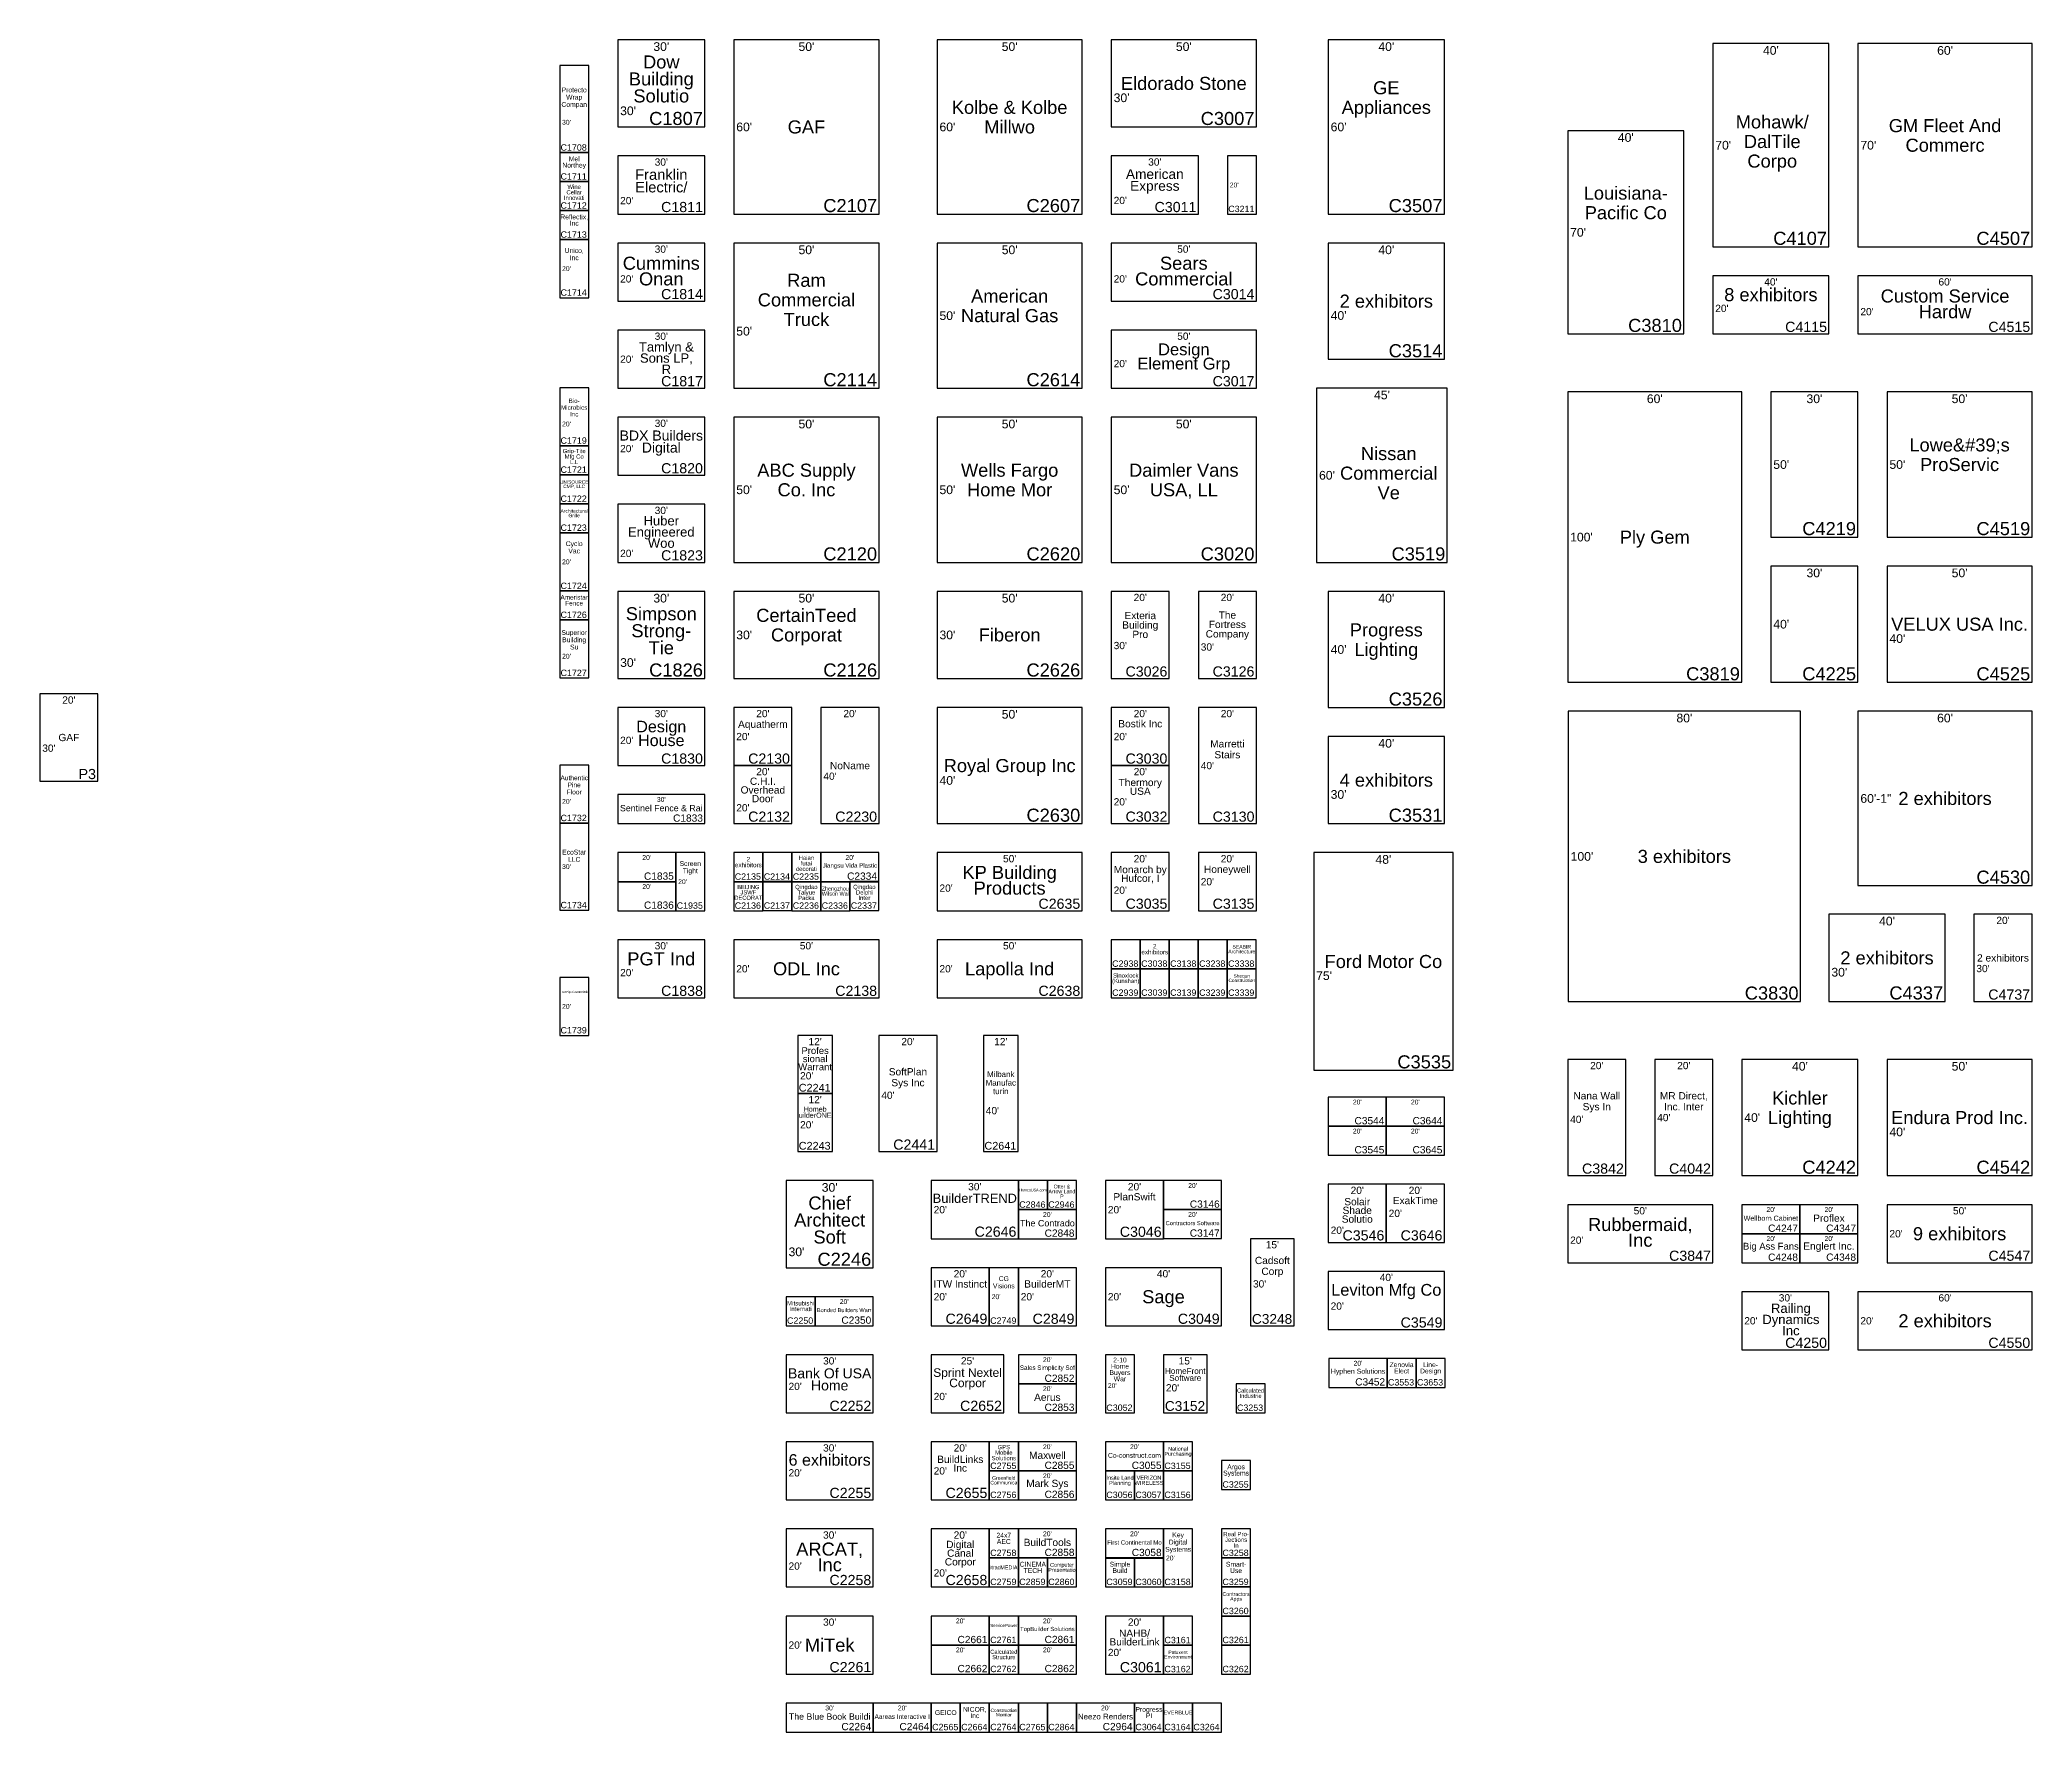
# Model space of a CAD drawing. Header units: inches. Extents: x 16728 to 32248, y 30163 to 45248.
# Drawn here: x 18373 to 26608, y 30163 to 37159 of the extents above; entities that cross this region are included whole.
import ezdxf
from ezdxf.enums import TextEntityAlignment as Align

# ---------------------------------------------------------------- set-up
doc = ezdxf.new("R2010")
doc.units = ezdxf.units.IN
doc.header["$LTSCALE"] = 144
doc.header["$MEASUREMENT"] = 0
doc.layers.get('0').update_dxf_attribs({"linetype": 'CONTINUOUS'})
for name, color, linetype in [('Expo_BoothDim', 6, 'CONTINUOUS'), ('Expo_BoothName', 7, 'CONTINUOUS'), ('Expo_BoothNumber', 4, 'CONTINUOUS'), ('Expo_BoothOutline', 5, 'CONTINUOUS')]:
    doc.layers.add(name, color=color, linetype=linetype)
doc.styles.add('Expo_Lite', font='Swis721 BT Roman.ttf')

msp = doc.modelspace()

# ---------------------------------------------------------------- texts
at = {"layer": 'Expo_BoothDim', "color": 6, "style": 'Expo_Lite'}
for s, height, p in [("30'", 36, (20942.1, 37149)), ("50'", 36, (21542.1, 37149)), ("50'", 36, (22382, 37149)), ("50'", 36, (23102, 37149)), ("40'", 36, (23938.9, 37149)), ("40'", 36, (25528.5, 37133.3)), ("60'", 36, (26248.5, 37133.3)), ("40'", 36, (24928.8, 36773.3)), ("30'", 30, (20942.1, 36668.9)), ("30'", 30, (22982, 36669)), ("30'", 30, (20942.1, 36308.9)), ("50'", 36, (21542.1, 36309)), ("50'", 36, (22382, 36309)), ("50'", 30, (23101.9, 36309)), ("40'", 36, (23938.9, 36309)), ("40'", 30, (25528.5, 36173.5)), ("60'", 30, (26248.5, 36173.5)), ("30'", 30, (20942.1, 35949)), ("50'", 30, (23101.9, 35949)), ("45'", 36, (23920.9, 35709.1)), ("60'", 36, (25048.6, 35693.4)), ("30'", 36, (25708.5, 35693.4)), ("50'", 36, (26308.5, 35693.4)), ("30'", 30, (20942.1, 35589)), ("50'", 36, (21542.1, 35589)), ("50'", 36, (22382, 35589)), ("50'", 36, (23101.9, 35589)), ("30'", 30, (20942.1, 35229)), ("30'", 36, (25708.5, 34973.5)), ("50'", 36, (26308.5, 34973.5)), ("30'", 36, (20942.1, 34869.1)), ("50'", 36, (21542.1, 34869.1)), ("50'", 36, (22382, 34869.1)), ("20'", 30, (22921.9, 34869.1)), ("20'", 30, (23281.9, 34869.1)), ("40'", 36, (23938.9, 34869.1)), ("20'", 30, (18493.4, 34445.1)), ("30'", 30, (20942.1, 34389)), ("20'", 30, (21362, 34389)), ("20'", 30, (21722.1, 34389)), ("50'", 36, (22382, 34389)), ("20'", 30, (22922, 34389)), ("20'", 30, (23282, 34389)), ("80'", 36, (25170.9, 34373.6)), ("60'", 36, (26248.4, 34373.6)), ("40'", 36, (23938.9, 34269)), ("20'", 30, (21362, 34149)), ("20'", 30, (22922, 34149)), ("30'", 20, (20942.1, 34029)), ("20'", 20, (20882, 33789.1)), ("20'", 20, (21721.6, 33789.1)), ("50'", 30, (22382, 33789.2)), ("20'", 30, (22922, 33789.1)), ("20'", 30, (23282, 33789.1)), ("48'", 36, (23926.9, 33789.1)), ("20'", 20, (20882, 33669.1)), ("40'", 36, (26008.5, 33534.2)), ("20'", 30, (26487.9, 33534.2)), ("30'", 30, (20942.1, 33429.2)), ("50'", 30, (21542.1, 33429.2)), ("50'", 30, (22382, 33429.2)), ("12'", 30, (21578, 33033.1)), ("20'", 30, (21961.7, 33033.2)), ("12'", 30, (22345.4, 33033.2)), ("20'", 30, (24808.8, 32934)), ("20'", 30, (25168.6, 32934)), ("40'", 36, (25648.5, 32934)), ("50'", 36, (26308.5, 32934)), ("12'", 30, (21578, 32793.3)), ("20'", 20, (23818.9, 32778.1)), ("20'", 20, (24058.9, 32778.1)), ("20'", 20, (23818.9, 32658.1)), ("20'", 20, (24058.8, 32658.1)), ("30'", 36, (21638.1, 32433.3)), ("30'", 30, (22238, 32433.3)), ("20'", 30, (22898.1, 32433.3)), ("20'", 20, (23138.2, 32433.3)), ("20'", 30, (23818.8, 32418.2)), ("20'", 30, (24058.9, 32418.2)), ("20'", 20, (22538, 32313.3)), ("20'", 20, (23138.1, 32313.6)), ("50'", 30, (24988.7, 32333.8)), ("20'", 20, (25528.5, 32333.8)), ("20'", 20, (25768.5, 32333.8)), ("50'", 30, (26308.5, 32333.8)), ("20'", 20, (25528.5, 32213.8)), ("20'", 20, (25768.5, 32214)), ("15'", 30, (23467.9, 32193.4)), ("20'", 30, (22178, 32073.3)), ("20'", 30, (22537.9, 32073.3)), ("40'", 30, (23018, 32073.3)), ("40'", 30, (23938.9, 32058.2)), ("20'", 20, (21698.1, 31953.5)), ("30'", 30, (25588.5, 31973.8)), ("60'", 30, (26248.5, 31973.8)), ("30'", 30, (21638.1, 31713.3)), ("25'", 30, (22208, 31713.3)), ("20'", 20, (22537.9, 31713.3)), ("15'", 30, (23107.9, 31713.3)), ("20'", 20, (23822, 31698.5)), ("20'", 20, (22537.9, 31593.5)), ("30'", 30, (21638.1, 31353.4)), ("20'", 30, (22178, 31353.4)), ("20'", 20, (22537.9, 31353.4)), ("20'", 20, (22898, 31353.4)), ("20'", 20, (22537.9, 31233.5)), ("30'", 30, (21638.1, 30993.4)), ("20'", 30, (22178, 30993.4)), ("20'", 20, (22537.9, 30993.4)), ("20'", 20, (22898.1, 30993.4)), ("30'", 30, (21638.1, 30633.4)), ("20'", 20, (22178, 30633.4)), ("20'", 20, (22537.9, 30633.4)), ("20'", 30, (22898.1, 30633.4)), ("20'", 20, (22178, 30513.4)), ("20'", 20, (22537.9, 30513.6)), ("30'", 20, (21638.1, 30273.5)), ("20'", 20, (21938.1, 30273.5)), ("20'", 20, (22778, 30273.5))]:
    msp.add_text(s, height=height, dxfattribs=at).set_placement(p, align=Align.TOP_CENTER)
for s, height, p in [("30'", 36, (22812, 36919.6)), ("30'", 20, (20532.1, 36818.3)), ("30'", 36, (20772, 36865.7)), ("60'", 36, (21252, 36799)), ("60'", 36, (22092, 36799)), ("60'", 36, (23708.9, 36799)), ("70'", 36, (25298.6, 36723.4)), ("70'", 36, (25898.5, 36723.4)), ("20'", 20, (23292, 36559)), ("20'", 30, (20772, 36494.6)), ("20'", 30, (22812, 36495.2)), ("70'", 36, (24698.8, 36363.5)), ("20'", 20, (20532.1, 36213.1)), ("20'", 30, (20772, 36170.9)), ("20'", 30, (22812, 36170.9)), ("50'", 36, (22092, 36019)), ("40'", 36, (23708.9, 36019.7)), ("20'", 30, (25298.6, 36049)), ("20'", 30, (25898.5, 36035.4)), ("50'", 36, (21252, 35954.7)), ("20'", 30, (20772, 35839)), ("20'", 30, (22812, 35820.8)), ("20'", 20, (20532.1, 35571.1)), ("20'", 30, (20772, 35469.5)), ("50'", 36, (25538.5, 35403.5)), ("50'", 36, (26018.6, 35403.5)), ("60'", 36, (23660.9, 35359.1)), ("50'", 36, (21252, 35299.1)), ("50'", 36, (22092, 35299.1)), ("50'", 36, (22812, 35299.1)), ("100'", 36, (24698.8, 35103.4)), ("20'", 20, (20532.1, 35001.2)), ("20'", 30, (20772, 35036.3)), ("40'", 36, (25538.5, 34743.5)), ("30'", 36, (21252, 34699.1)), ("30'", 36, (22092, 34699.1)), ("30'", 30, (22812, 34655.3)), ("40'", 36, (26018.6, 34684)), ("20'", 20, (20532.1, 34611)), ("30'", 36, (20772, 34584.9)), ("30'", 30, (23172, 34649.2)), ("40'", 36, (23708.9, 34639)), ("20'", 30, (20772, 34263.4)), ("20'", 30, (21252, 34279)), ("20'", 30, (22812, 34279)), ("30'", 30, (18383.4, 34231.1)), ("40'", 30, (21612.1, 34115.1)), ("40'", 36, (22092, 34097.6)), ("40'", 30, (23172, 34159)), ("20'", 20, (20532.1, 34011.1)), ("20'", 30, (22812, 34009.2)), ("30'", 36, (23708.9, 34039.7)), ('60\'-1"', 36, (25898.4, 34023.2)), ("20'", 30, (21252, 33984.6)), ("100'", 36, (24700.9, 33783.6)), ("30'", 20, (20532.1, 33741.3)), ("20'", 20, (21012, 33679.1)), ("20'", 30, (23172, 33679.1)), ("20'", 30, (22092, 33652.5)), ("20'", 30, (22812, 33644)), ("20'", 30, (20772, 33303.3)), ("20'", 30, (21252, 33319.1)), ("20'", 30, (22092, 33319.1)), ("75'", 36, (23648.9, 33290.7)), ("30'", 36, (25778.5, 33304.9)), ("30'", 30, (26377.8, 33320.1)), ("20'", 20, (20532.1, 33163.6)), ("20'", 30, (21515.9, 32876.7)), ("40'", 30, (21851.6, 32796)), ("40'", 30, (22283.4, 32732.6)), ("40'", 30, (24698.8, 32696.7)), ("40'", 30, (25058.6, 32704)), ("40'", 36, (25418.5, 32704)), ("20'", 30, (21515.9, 32674.3)), ("40'", 36, (26018.6, 32644.7)), ("20'", 30, (22068, 32323.3)), ("20'", 30, (22788, 32323.1)), ("20'", 30, (23948.8, 32308.1)), ("20'", 30, (23708.9, 32238.4)), ("20'", 30, (24698.8, 32197.2)), ("20'", 30, (26018.6, 32223.9)), ("30'", 36, (21468.1, 32149)), ("20'", 30, (22068, 31963.4)), ("20'", 20, (22307.9, 31963.4)), ("20'", 30, (22428, 31963.4)), ("20'", 30, (22788, 31963.4)), ("30'", 30, (23387.8, 32016.5)), ("20'", 30, (23708.9, 31924.8)), ("20'", 30, (25418.5, 31863.9)), ("20'", 30, (25898.5, 31863.9)), ("20'", 30, (21468.1, 31592.6)), ("20'", 30, (22068, 31551)), ("20'", 20, (22788, 31596)), ("20'", 30, (23027.9, 31586.9)), ("20'", 30, (21468.1, 31235.5)), ("20'", 30, (22068, 31243.4)), ("20'", 20, (23028.2, 30883.4)), ("20'", 30, (21468.1, 30849.9)), ("20'", 30, (22068, 30821.7)), ("20'", 30, (21468.1, 30523.5)), ("20'", 30, (22788, 30492.9))]:
    msp.add_text(s, height=height, dxfattribs=at).set_placement(p, align=Align.MIDDLE_LEFT)
at = {"layer": 'Expo_BoothName', "color": 7, "style": 'Expo_Lite'}
for s, height, p in [('Dow', 54, (20942.1, 37067.6)), ('Building', 54, (20942.1, 36997.4)), ('Eldorado Stone', 54, (23102, 36979)), ('GE', 54, (23938.9, 36961)), ('Compan', 20, (20582.1, 36892)), ('Protecto', 20, (20582.1, 36952)), ('Wrap', 20, (20582.1, 36922)), ('Solutio', 54, (20942.1, 36927.2)), ('Kolbe & Kolbe', 54, (22382, 36880)), ('Appliances', 54, (23938.9, 36880)), ('GAF', 54, (21542.1, 36799)), ('Millwo', 54, (22382, 36799)), ('Mohawk/', 54, (25534.2, 36819.8)), ('GM Fleet And', 54, (26248.5, 36804.4)), ('DalTile', 54, (25534.2, 36738.8)), ('Commerc', 54, (26248.5, 36723.4)), ('Northey', 20, (20582.1, 36641.1)), ('Mel', 20, (20582.1, 36667.1)), ('Corpo', 54, (25534.2, 36657.8)), ('Franklin', 43.5, (20942.1, 36602.3)), ('Electric/', 43.5, (20942.1, 36550.1)), ('American', 40.5, (22982, 36604)), ('Express', 40.5, (22982, 36555.4)), ('Innovati', 17.5, (20582.1, 36506.1)), ('Cellar', 17.5, (20582.1, 36528.9)), ('Wine', 17.5, (20582.1, 36551.6)), ('Louisiana-', 54, (24928.8, 36525.5)), ('Reflectix,', 20, (20582.1, 36427.1)), ('Inc', 20, (20582.1, 36401.1)), ('Pacific Co', 54, (24928.8, 36444.5)), ('Unico,', 20, (20582.1, 36288.1)), ('Inc', 20, (20582.1, 36258.1)), ('Cummins', 54, (20942.1, 36235.7)), ('Sears', 54, (23101.9, 36235.7)), ('Onan', 54, (20942.1, 36170.9)), ('Ram', 54, (21542.1, 36165.2)), ('Commercial', 54, (23101.9, 36170.9)), ('Commercial', 54, (21542.1, 36084.2)), ('American', 54, (22382, 36100)), ('2 exhibitors', 54, (23938.9, 36078.9)), ('8 exhibitors', 54, (25528.5, 36105.6)), ('Custom Service', 54, (26248.5, 36100.2)), ('Truck', 54, (21542.1, 36003.2)), ('Natural Gas', 54, (22382, 36019)), ('Hardw', 54, (26248.5, 36035.4)), ('Tamlyn &', 38.5, (20963.2, 35889.8)), ('Design', 49, (23101.9, 35879.6)), ('Sons LP,', 38.5, (20963.2, 35843.6)), ('Element Grp', 49, (23101.9, 35820.8)), ('R', 38.5, (20963.2, 35797.4)), ('Bio-', 18.5, (20582.1, 35666.8)), ('Microbics', 18.5, (20582.1, 35639.1)), ('Inc', 18.5, (20582.1, 35611.3)), ('BDX Builders', 41.5, (20942.1, 35523.4)), ('Digital', 41.5, (20942.1, 35473.6)), ('Lowe&#39;s', 54, (26308.5, 35484.5)), ('Grip-Tite', 17.5, (20582.1, 35459.3)), ('Mfg Co', 17.5, (20582.1, 35436.5)), ('L.L', 17.5, (20582.1, 35413.8)), ('Nissan', 54, (23948.9, 35448.9)), ('ProServic', 54, (26308.5, 35403.5)), ('UNISOURCE', 14, (20582.1, 35331.3)), ('ABC Supply', 54, (21542.1, 35380.1)), ('Wells Fargo', 54, (22382, 35380.1)), ('Daimler Vans', 54, (23101.9, 35380.1)), ('Commercial', 54, (23948.9, 35367.9)), ('CMP, LLC', 14, (20582.1, 35313.1)), ('Co. Inc', 54, (21542.1, 35299.1)), ('Home Mor', 54, (22382, 35299.1)), ('USA, LL', 54, (23101.9, 35299.1)), ('Ve', 54, (23948.9, 35286.9)), ('Architectural', 14.5, (20582.1, 35211.6)), ('Grille', 14.5, (20582.1, 35192.8)), ('Huber', 38.5, (20942.1, 35170.9)), ('Cyclo', 20, (20582.1, 35076.3)), ('Engineered', 38.5, (20942.1, 35124.7)), ('Woo', 38.5, (20942.1, 35078.5)), ('Ply Gem', 54, (25048.6, 35103.4)), ('Vac', 20, (20582.1, 35046.3)), ('Ameristar', 19, (20582.1, 34854.6)), ('Fence', 19, (20582.1, 34829.9)), ('Simpson', 54, (20942.1, 34786.6)), ('CertainTeed', 54, (21542.1, 34780.1)), ('Building', 30, (22921.9, 34740.3)), ('Exteria', 30, (22921.9, 34779.3)), ('Fortress', 30, (23281.9, 34742.5)), ('The', 30, (23281.9, 34781.5)), ('VELUX USA Inc.', 54, (26308.5, 34743.5)), ('Superior', 20, (20582.1, 34709)), ('Building', 20, (20582.1, 34679)), ('Strong-', 54, (20942.1, 34716.4)), ('Tie', 54, (20942.1, 34646.2)), ('Corporat', 54, (21542.1, 34699.1)), ('Fiberon', 54, (22382, 34699.1)), ('Pro', 30, (22921.9, 34701.3)), ('Company', 30, (23281.9, 34703.5)), ('Progress', 54, (23938.9, 34720)), ('Su', 20, (20582.1, 34649)), ('Lighting', 54, (23938.9, 34639)), ('Design', 47.5, (20942.1, 34320.4)), ('Aquatherm', 30, (21362, 34330)), ('Bostik Inc', 30, (22922, 34332)), ('GAF', 30, (18493.4, 34275.1)), ('House', 47.5, (20942.1, 34263.4)), ('Marretti', 30, (23282, 34249)), ('Royal Group Inc', 54, (22382, 34159)), ('Stairs', 30, (23282, 34204)), ('Authentic', 19.5, (20582.1, 34108.3)), ('C.H.I.', 30, (21362, 34094.4)), ('NoName', 30, (21722.1, 34159)), ('Thermory', 30, (22922, 34089.2)), ('4 exhibitors', 54, (23938.9, 34099)), ('Floor', 19.5, (20582.1, 34049.8)), ('Pine', 19.5, (20582.1, 34079.1)), ('Overhead', 30, (21362, 34058.4)), ('Door', 30, (21362, 34022.4)), ('USA', 30, (22922, 34053.2)), ('2 exhibitors', 54, (26248.4, 34023.2)), ('Sentinel Fence & Rai', 26, (20942.1, 33983.1)), ('EcoStar', 20, (20582.1, 33801.3)), ('LLC', 20, (20582.1, 33771.3)), ('Screen', 20, (21062, 33754.1)), ('2', 18.5, (21302, 33772.2)), ('Haian', 17.5, (21541.8, 33777.6)), ('futai', 17.5, (21541.8, 33754.8)), ('3 exhibitors', 54, (25170.9, 33783.6)), ('Tight', 20, (21062, 33724.1)), ('exhibitors', 18.5, (21302, 33748.1)), ('decorati', 17.5, (21541.8, 33732.1)), ('Jiangsu Vida Plastic', 18, (21721.6, 33746)), ('KP Building', 54, (22382, 33717.3)), ('Products', 54, (22382, 33652.5)), ('Monarch by', 30, (22922, 33729.3)), ('Hufcor, I', 30, (22922, 33693.3)), ('Honeywell', 30, (23282, 33730.4)), ('DECORAT', 17, (21302, 33612.6)), ('BEIJING', 17, (21302, 33656.8)), ('JSWF', 17, (21302, 33634.7)), ('Qingdao', 17.5, (21541.8, 33657.4)), ('Taiyue', 17.5, (21541.8, 33634.6)), ('Packa', 17.5, (21541.8, 33611.9)), ('Wilson Wal', 16, (21661.5, 33629.7)), ('Zhengzhou', 16, (21661.5, 33650.5)), ('Qingdao', 17.5, (21781.5, 33657.6)), ('Delphi', 17.5, (21781.5, 33634.8)), ('Inter', 17.5, (21781.5, 33612.1)), ('PGT Ind', 54, (20942.1, 33360)), ('exhibitors', 18.5, (22982, 33388.1)), ('2', 18.5, (22982, 33412.2)), ('Architecture', 15, (23341.4, 33390.4)), ('SEABIR', 15, (23341.4, 33409.9)), ('Ford Motor Co', 54, (23926.9, 33349.2)), ('2 exhibitors', 54, (26008.5, 33364.2)), ('2 exhibitors', 30, (26487.9, 33364)), ('ODL Inc', 54, (21542.1, 33319.1)), ('Lapolla Ind', 54, (22382, 33319.1)), ('(Kunshan)', 17.5, (22862, 33268.8)), ('Sinoxlock', 17.5, (22862, 33291.5)), ('Construction', 14, (23341.4, 33271.1)), ('Shequn', 14, (23341.4, 33289.3)), ('TracPipeCounterStrik', 8.5, (20582.1, 33223.6)), ('Profes', 28, (21578, 32980.7)), ('sional', 28, (21578, 32947.1)), ('Warrant', 28, (21578, 32913.5)), ('SoftPlan', 30, (21961.7, 32893.3)), ('Sys Inc', 30, (21961.7, 32848.3)), ('Manufac', 23.5, (22345.4, 32847.8)), ('Milbank', 23.5, (22345.4, 32883.1)), ('turin', 23.5, (22345.4, 32812.6)), ('Nana Wall', 30, (24808.8, 32794)), ('MR Direct,', 30, (25168.6, 32794)), ('Kichler', 54, (25648.5, 32785)), ('uilderONE', 21, (21578, 32713.6)), ('Homeb', 21, (21578, 32738.8)), ('Sys In', 30, (24808.8, 32749)), ('Inc. Inter', 30, (25168.6, 32749)), ('Lighting', 54, (25648.5, 32704)), ('Endura Prod Inc.', 54, (26308.5, 32704)), ('Chief', 54, (21638.1, 32350.8)), ('BuilderTREND', 38, (22238, 32370.4)), ('HomesUSA.com', 11, (22478, 32404.3)), ('Arrow Land', 15.5, (22598, 32398.6)), ('Otter &', 15.5, (22598, 32418.7)), ('P', 15.5, (22598, 32378.4)), ('PlanSwift', 30, (22898.1, 32376.5)), ('Solair', 30, (23818.8, 32356.4)), ('ExakTime', 30, (24058.9, 32361.1)), ('Architect', 54, (21638.1, 32280.6)), ('The Contrado', 26.5, (22538, 32267.4)), ('Solutio', 30, (23818.8, 32284.4)), ('Shade', 30, (23818.8, 32320.4)), ('Rubbermaid,', 54, (24988.7, 32262)), ('Wellborn Cabinet', 21, (25528.5, 32288)), ('Proflex', 30, (25768.5, 32288.1)), ('Soft', 54, (21638.1, 32210.4)), ('Contractors Software', 17, (23138.1, 32267.7)), ('Inc', 54, (24988.7, 32197.2)), ('9 exhibitors', 54, (26308.5, 32223.9)), ('Cadsoft', 30, (23467.9, 32113.4)), ('Big Ass Fans', 28, (25528.5, 32172.2)), ('Englert Inc.', 30, (25768.5, 32172.7)), ('CG', 20, (22357.9, 32038.3)), ('Corp', 30, (23467.9, 32068.4)), ('ITW Instinct', 30, (22178, 32016.3)), ('Visions', 20, (22357.9, 32008.3)), ('BuilderMT', 30, (22537.9, 32016.3)), ('Sage', 54, (23018, 31963.4)), ('Leviton Mfg Co', 48.5, (23938.9, 31991.9)), ('Mitsubishi', 18, (21518.1, 31936.2)), ('Internati', 18, (21518.1, 31912.8)), ('Bonded Builders Warr', 16.5, (21698.1, 31907.9)), ('Dynamics', 38.5, (25611.3, 31869.5)), ('Railing', 38.5, (25611.3, 31915.7)), ('2 exhibitors', 54, (26248.5, 31863.9)), ('Inc', 38.5, (25611.3, 31823.3)), ('2-10', 20, (22838, 31701.9)), ('Bank Of USA', 41.5, (21638.1, 31646.7)), ('Sprint Nextel', 35.5, (22208, 31649.8)), ('Corpor', 35.5, (22208, 31607.2)), ('Sales Simplicity Sof', 18.5, (22537.9, 31670.1)), ('Buyers', 20, (22838, 31649.9)), ('Home', 20, (22838, 31675.9)), ('War', 20, (22838, 31623.9)), ('HomeFront', 24, (23107.9, 31656.5)), ('Software', 24, (23107.9, 31627.7)), ('Hyphen Solutions', 20.5, (23822, 31655.4)), ('Zenovia', 20, (24002, 31682.4)), ('Elect', 20, (24002, 31656.4)), ('Design', 20, (24121.9, 31656.4)), ('Line-', 20, (24121.9, 31682.4)), ('Home', 41.5, (21638.1, 31596.9)), ('Aerus', 30, (22537.9, 31548)), ('Calculated', 17, (23378, 31575.5)), ('Industrie', 17, (23378, 31553.4)), ('6 exhibitors', 47.5, (21638.1, 31288.8)), ('BuildLinks', 30, (22178, 31291.3)), ('Solutions', 17.5, (22357.9, 31296.2)), ('Mobile', 17.5, (22357.9, 31319)), ('GPS', 17.5, (22357.9, 31341.7)), ('Maxwell', 30, (22537.9, 31307.9)), ('Co-construct.com', 20, (22898, 31307.5)), ('Purchasing', 16, (23078, 31314)), ('National', 16, (23078, 31334.8)), ('Inc', 30, (22178, 31255.3)), ('Greenfield', 15, (22357.9, 31214.3)), ('Insite Land', 16.5, (22838, 31215.1)), ('VERIZON', 16.5, (22958, 31215.3)), ('Systems', 20, (23317.9, 31234.3)), ('Argos', 20, (23317.9, 31260.3)), ('Communica', 15, (22357.9, 31194.8)), ('Mark Sys', 30, (22537.9, 31191.8)), ('Planning', 16.5, (22838, 31193.7)), ('WIRELESS', 16.5, (22958, 31193.8)), ('24x7', 20, (22357.9, 30977.5)), ('BuildTools', 30, (22537.9, 30947.9)), ('Key', 20, (23078.3, 30979.2)), ('Real Pro-', 18, (23317.9, 30982.4)), ('Jections', 18, (23317.9, 30959)), ('ARCAT,', 54, (21638.1, 30920.2)), ('Inc', 54, (21638.1, 30855.4)), ('Corpor', 30, (22178, 30867.5)), ('Digital', 30, (22178, 30939.5)), ('Canal', 30, (22178, 30903.5)), ('AEC', 20, (22357.9, 30951.5)), ('First Continental Mo', 18, (22898.1, 30947.5)), ('Systems', 20, (23078.3, 30919.2)), ('Digital', 20, (23078.3, 30949.2)), ('In', 18, (23317.9, 30935.6)), ('itracMEDIA', 16, (22357.9, 30844.5)), ('CINEMA', 20, (22478, 30857.6)), ('TECH', 20, (22478, 30831.6)), ('Presentatio', 16, (22598, 30834.2)), ('Computer', 16, (22598, 30855)), ('Simple', 20, (22838, 30857.6)), ('Build', 20, (22838, 30831.6)), ('Smart-', 20, (23317.9, 30857.5)), ('Use', 20, (23317.9, 30831.5)), ('Contractors', 15.5, (23317.9, 30734.5)), ('Apps', 15.5, (23317.9, 30714.4)), ('MiTek', 54, (21638.1, 30523.5)), ('ServicePower', 13, (22357.9, 30604.5)), ('TopBuilder Solutions', 17.5, (22537.9, 30589.9)), ('BuilderLink', 30, (22898.1, 30536.8)), ('NAHB/', 30, (22898.1, 30572.8)), ('Calculated', 17, (22357.9, 30495.6)), ('Structure', 17, (22357.9, 30473.5)), ('Environment', 14.5, (23078.1, 30474.7)), ('Patuxent', 14.5, (23078.1, 30493.6)), ('The Blue Book Buildi', 26, (21638.1, 30228)), ('Aareas Interactive I', 19, (21938.1, 30227.9)), ('GEICO', 20, (22118, 30244.5)), ('NICOR,', 20, (22238, 30257.5)), ('Inc', 20, (22238, 30231.5)), ('Construction', 14, (22357.9, 30253.6)), ('Monitor', 14, (22357.9, 30235.4)), ('Neezo Renders', 23.5, (22778, 30227.9)), ('Progress', 20, (22957.9, 30257.5)), ('PI', 20, (22957.9, 30231.5)), ('EVERBLUE', 16, (23077.9, 30244.5))]:
    msp.add_text(s, height=height, dxfattribs=at).set_placement(p, align=Align.MIDDLE_CENTER)
at = {"layer": 'Expo_BoothNumber', "color": 4, "style": 'Expo_Lite'}
for s, height, p in [('C1807', 54, (21114.2, 36807)), ('C3007', 54, (23394, 36807)), ('C1708', 26.33, (20634.1, 36701)), ('C1711', 26.33, (20634.1, 36581.2)), ('C1712', 26.33, (20634.1, 36461.1)), ('C1811', 42, (21114.2, 36447)), ('C2107', 54, (21834.1, 36447)), ('C2607', 54, (22673.9, 36447)), ('C3011', 42, (23154, 36447)), ('C3507', 54, (24171, 36447)), ('C3211', 26.31, (23394, 36447)), ('C1713', 26.33, (20634.1, 36341.1)), ('C4107', 54, (25760.5, 36311.6)), ('C4507', 54, (26600.4, 36311.6)), ('C1714', 26.33, (20634.1, 36101.2)), ('C1814', 42, (21114.2, 36087.1)), ('C3014', 42, (23393.9, 36087)), ('C3810', 54, (25160.8, 35951.6)), ('C4115', 42, (25760.5, 35951.6)), ('C4515', 42, (26600.4, 35951.6)), ('C3514', 54, (24171, 35846.9)), ('C1817', 42, (21114.2, 35727.1)), ('C2114', 54, (21834.1, 35727.1)), ('C2614', 54, (22673.9, 35727.1)), ('C3017', 42, (23393.9, 35727)), ('C1719', 26.33, (20634.1, 35489.3)), ('C1721', 26.33, (20634.1, 35369.2)), ('C1820', 42, (21114.2, 35367.1)), ('C1722', 26.33, (20634.1, 35249.1)), ('C4219', 54, (25880.5, 35111.6)), ('C4519', 54, (26600.5, 35111.6)), ('C1723', 26.33, (20634.1, 35129.3)), ('C1823', 42, (21114.2, 35007.1)), ('C2120', 54, (21834.1, 35007.1)), ('C2620', 54, (22673.9, 35007.1)), ('C3020', 54, (23393.9, 35007.1)), ('C3519', 54, (24182.9, 35007.1)), ('C1724', 26.33, (20634.1, 34889.1)), ('C1726', 26.33, (20634.1, 34769.3)), ('C1727', 26.33, (20634.1, 34529.2)), ('C1826', 54, (21114.2, 34527.1)), ('C2126', 54, (21834.1, 34527.1)), ('C2626', 54, (22673.9, 34527.1)), ('C3026', 42, (23033.9, 34527.1)), ('C3126', 42, (23393.8, 34527.1)), ('C3819', 54, (25400.5, 34511.4)), ('C4225', 54, (25880.5, 34511.4)), ('C4525', 54, (26600.5, 34511.4)), ('C3526', 54, (24171, 34407)), ('C1830', 42, (21114.2, 34167.1)), ('C2130', 42, (21474, 34167)), ('C3030', 42, (23034, 34167)), ('P3', 42, (18605.4, 34103.1)), ('C1732', 26.33, (20634.1, 33929.3)), ('C1833', 30, (21114.2, 33927)), ('C2132', 42, (21474, 33927)), ('C2230', 42, (21834.1, 33927)), ('C2630', 54, (22673.9, 33927)), ('C3032', 42, (23034, 33927)), ('C3130', 42, (23394, 33927)), ('C3531', 54, (24171, 33927)), ('C1835', 30, (20994, 33687.1)), ('C2135', 26.31, (21354, 33687.1)), ('C2134', 26.31, (21474, 33687.1)), ('C2235', 26.31, (21593.8, 33687.1)), ('C2334', 30, (21833.6, 33687.1)), ('C4530', 54, (26600.4, 33670.8)), ('C2635', 42, (22673.9, 33567)), ('C3035', 42, (23034, 33567.1)), ('C3135', 42, (23394, 33567.1)), ('C1734', 26.33, (20634.1, 33569.3)), ('C1836', 30, (20994, 33567.1)), ('C1935', 26.31, (21114, 33567.1)), ('C2136', 26.31, (21354, 33567.1)), ('C2137', 26.31, (21474, 33567.3)), ('C2236', 26.31, (21593.8, 33567.1)), ('C2336', 26.31, (21713.5, 33567.1)), ('C2337', 26.31, (21833.5, 33567.3)), ('C2938', 26.31, (22914, 33327.2)), ('C3038', 26.31, (23034, 33327.2)), ('C3138', 26.31, (23153.8, 33327.2)), ('C3238', 26.31, (23273.6, 33327.2)), ('C3338', 26.31, (23393.4, 33327.2)), ('C1838', 42, (21114.2, 33207)), ('C2138', 42, (21834.1, 33207)), ('C2638', 42, (22673.9, 33207)), ('C2939', 26.31, (22914, 33207.2)), ('C3039', 26.31, (23034, 33207.3)), ('C3139', 26.31, (23153.8, 33207.3)), ('C3239', 26.31, (23273.6, 33207.2)), ('C3339', 26.31, (23393.4, 33207.2)), ('C3830', 54, (25642.9, 33191.6)), ('C4337', 54, (26240.5, 33192.2)), ('C4737', 42, (26600, 33191.7)), ('C1739', 26.33, (20634.1, 33051.7)), ('C3535', 54, (24207, 32907.3)), ('C2241', 31.98, (21642, 32811.3)), ('C3544', 30, (23930.9, 32676.1)), ('C3644', 30, (24170.9, 32676.1)), ('C2441', 42, (22073.8, 32571.4)), ('C2243', 31.98, (21642, 32571.4)), ('C2641', 31.98, (22409.5, 32571.4)), ('C3545', 30, (23930.9, 32556.1)), ('C3645', 30, (24170.8, 32556.1)), ('C3842', 42, (24920.8, 32472)), ('C4042', 42, (25280.6, 32472)), ('C4242', 54, (25880.5, 32471.9)), ('C4542', 54, (26600.5, 32471.9)), ('C2846', 26.31, (22530, 32331.3)), ('C2946', 26.31, (22650, 32331.3)), ('C3146', 30, (23250.2, 32331.3)), ('C2646', 42, (22410, 32211.4)), ('C2848', 30, (22650, 32211.3)), ('C3046', 42, (23010.2, 32211)), ('C3147', 30, (23250.1, 32211.6)), ('C3546', 42, (23930.8, 32196)), ('C3646', 42, (24171, 32196)), ('C4247', 30, (25640.5, 32231.8)), ('C4347', 30, (25880.5, 32231.8)), ('C2246', 54, (21810.1, 32091.3)), ('C3847', 42, (25280.6, 32111.9)), ('C4248', 30, (25640.5, 32111.8)), ('C4348', 30, (25880.5, 32112)), ('C4547', 42, (26600.5, 32111.9)), ('C2250', 26.31, (21570.1, 31851.5)), ('C2350', 30, (21810, 31851.7)), ('C2649', 42, (22289.9, 31851.4)), ('C2749', 26.33, (22410, 31851.4)), ('C2849', 42, (22649.9, 31851.4)), ('C3049', 42, (23250, 31851.4)), ('C3248', 40.44, (23550, 31851.4)), ('C3549', 42, (24171, 31836)), ('C4250', 42, (25760.5, 31752)), ('C4550', 42, (26600.4, 31752)), ('C2852', 30, (22649.9, 31611.5)), ('C3452', 30, (23933.9, 31596.4)), ('C3553', 26.33, (24054, 31596.4)), ('C3653', 26.27, (24173.8, 31596.4)), ('C2252', 42, (21810.1, 31491.5)), ('C2652', 42, (22350, 31491.5)), ('C2853', 30, (22649.9, 31491.5)), ('C3052', 26.33, (22890, 31491.5)), ('C3152', 40.44, (23190, 31491.5)), ('C3253', 26.27, (23429.9, 31491.5)), ('C2755', 26.33, (22410, 31251.6)), ('C2855', 30, (22649.9, 31251.6)), ('C3055', 30, (23010, 31251.4)), ('C3155', 26.31, (23130, 31251.4)), ('C2255', 42, (21810.1, 31131.5)), ('C2655', 42, (22289.9, 31131.5)), ('C2756', 26.33, (22410, 31131.5)), ('C2856', 30, (22649.9, 31131.5)), ('C3056', 26.31, (22890, 31131.4)), ('C3057', 26.31, (23010, 31131.6)), ('C3156', 26.31, (23130, 31131.6)), ('C3255', 26.27, (23369.8, 31174.3)), ('C2758', 26.33, (22410, 30891.6)), ('C2858', 30, (22649.9, 30891.6)), ('C3058', 30, (23010.2, 30891.3)), ('C3258', 26.27, (23369.8, 30891.6)), ('C2258', 42, (21810.1, 30771.5)), ('C2658', 42, (22289.9, 30771.5)), ('C2759', 26.33, (22410, 30771.5)), ('C2859', 26.31, (22530, 30771.6)), ('C2860', 26.31, (22650, 30771.6)), ('C3059', 26.31, (22890, 30771.6)), ('C3060', 26.31, (23010.1, 30771.5)), ('C3158', 26.33, (23130.3, 30771.5)), ('C3259', 26.27, (23369.8, 30771.5)), ('C3260', 26.27, (23369.8, 30651.4)), ('C2661', 30, (22290, 30531.4)), ('C2761', 26.33, (22410, 30531.6)), ('C2861', 30, (22649.9, 30531.6)), ('C3161', 26.31, (23130.2, 30531.1)), ('C3261', 26.31, (23370, 30531.4)), ('C2261', 42, (21810.1, 30411.5)), ('C2662', 30, (22290, 30411.4)), ('C2762', 26.33, (22410, 30411.5)), ('C2862', 30, (22649.9, 30411.5)), ('C3061', 42, (23010.2, 30411.1)), ('C3162', 26.31, (23130.1, 30411.2)), ('C3262', 26.31, (23370, 30411.4)), ('C2264', 30, (21810.1, 30171.6)), ('C2464', 30, (22050, 30171.6)), ('C2565', 26.31, (22170, 30171.5)), ('C2664', 26.31, (22290, 30171.5)), ('C2764', 26.33, (22410, 30171.6)), ('C2765', 26.31, (22530, 30171.5)), ('C2864', 26.31, (22650, 30171.5)), ('C2964', 30, (22890.1, 30171.6)), ('C3064', 26.27, (23009.9, 30171.6)), ('C3164', 26.31, (23129.9, 30171.5)), ('C3264', 26.31, (23249.9, 30171.5))]:
    msp.add_text(s, height=height, dxfattribs=at).set_placement(p, align=Align.RIGHT)

# ---------------------------------------------------------------- blocks, each defined once
blk = doc.blocks.new('Expo10x10')
at = {"color": 0}
blk.add_lwpolyline([(0, 0), (120, 0), (120, 120), (0, 120)], close=True, dxfattribs=at)
blk = doc.blocks.new('Expo10x20')
at = {"color": 0}
blk.add_lwpolyline([(0, 0), (120, 0), (120, 240), (0, 240)], close=True, dxfattribs=at)
blk = doc.blocks.new('Expo20x20')
at = {"color": 0}
blk.add_lwpolyline([(0, 0), (240, 0), (240, 240), (0, 240)], close=True, dxfattribs=at)
blk = doc.blocks.new('Expo20x40')
at = {"color": 0}
blk.add_lwpolyline([(0, 0), (240, 0), (240, 480), (0, 480)], close=True, dxfattribs=at)
blk = doc.blocks.new('Expo30x30')
at = {"color": 0}
blk.add_lwpolyline([(0, 0), (360, 0), (360, 360), (0, 360)], close=True, dxfattribs=at)
blk = doc.blocks.new('Expo20x30')
at = {"color": 0}
blk.add_lwpolyline([(0, 0), (240, 0), (240, 360), (0, 360)], close=True, dxfattribs=at)
blk = doc.blocks.new('Expo30x50')
at = {"color": 0}
blk.add_lwpolyline([(0, 0), (360, 0), (360, 600), (0, 600)], close=True, dxfattribs=at)
blk = doc.blocks.new('Expo30x40')
at = {"color": 0}
blk.add_lwpolyline([(0, 0), (360, 0), (360, 480), (0, 480)], close=True, dxfattribs=at)
blk = doc.blocks.new('Expo80x100')
at = {"color": 0}
blk.add_lwpolyline([(0, 0), (960, 0), (960, 1200), (0, 1200)], close=True, dxfattribs=at)

# ---------------------------------------------------------------- linework, layer by layer
at = {"layer": 'Expo_BoothOutline', "color": 2}
for points in [[(20762, 36799), (21122.2, 36799), (21122.2, 37159), (20762, 37159)], [(21242, 36439), (21842.1, 36439), (21842.1, 37159), (21242, 37159)], [(22082, 36439), (22681.9, 36439), (22681.9, 37159), (22082, 37159)], [(23698.9, 36439), (24179, 36439), (24179, 37159), (23698.9, 37159)], [(25288.6, 36303.6), (25768.5, 36303.6), (25768.5, 37143.3), (25288.6, 37143.3)], [(25888.5, 36303.6), (26608.4, 36303.6), (26608.4, 37143.3), (25888.5, 37143.3)], [(20522.1, 36693), (20642.1, 36693), (20642.1, 37053), (20522.1, 37053)], [(24688.8, 35943.6), (25168.8, 35943.6), (25168.8, 36783.3), (24688.8, 36783.3)], [(20762, 36439), (21122.2, 36439), (21122.2, 36678.9), (20762, 36678.9)], [(20522.1, 36093.2), (20642.1, 36093.2), (20642.1, 36333), (20522.1, 36333)], [(20762, 36079.1), (21122.2, 36079.1), (21122.2, 36318.9), (20762, 36318.9)], [(21242, 35719.1), (21842.1, 35719.1), (21842.1, 36319), (21242, 36319)], [(22082, 35719.1), (22681.9, 35719.1), (22681.9, 36319), (22082, 36319)], [(22802, 36079), (23401.9, 36079), (23401.9, 36319), (22802, 36319)], [(23698.9, 35838.9), (24179, 35838.9), (24179, 36319), (23698.9, 36319)], [(25288.6, 35943.6), (25768.5, 35943.6), (25768.5, 36183.5), (25288.6, 36183.5)], [(25888.5, 35943.6), (26608.4, 35943.6), (26608.4, 36183.5), (25888.5, 36183.5)], [(20762, 35719.1), (21122.2, 35719.1), (21122.2, 35959), (20762, 35959)], [(22802, 35719), (23401.9, 35719), (23401.9, 35959), (22802, 35959)], [(20522.1, 35481.3), (20642.1, 35481.3), (20642.1, 35721.2), (20522.1, 35721.2)], [(23650.9, 34999.1), (24190.9, 34999.1), (24190.9, 35719.1), (23650.9, 35719.1)], [(24688.8, 34503.4), (25408.5, 34503.4), (25408.5, 35703.4), (24688.8, 35703.4)], [(25528.5, 35103.6), (25888.5, 35103.6), (25888.5, 35703.4), (25528.5, 35703.4)], [(26008.6, 35103.6), (26608.5, 35103.6), (26608.5, 35703.4), (26008.6, 35703.4)], [(20762, 35359.1), (21122.2, 35359.1), (21122.2, 35599), (20762, 35599)], [(21242, 34999.1), (21842.1, 34999.1), (21842.1, 35599), (21242, 35599)], [(22082, 34999.1), (22681.9, 34999.1), (22681.9, 35599), (22082, 35599)], [(22802, 34999.1), (23401.9, 34999.1), (23401.9, 35599), (22802, 35599)], [(20762, 34999.1), (21122.2, 34999.1), (21122.2, 35239), (20762, 35239)], [(20522.1, 34881.1), (20642.1, 34881.1), (20642.1, 35121.3), (20522.1, 35121.3)], [(25528.5, 34503.4), (25888.5, 34503.4), (25888.5, 34983.5), (25528.5, 34983.5)], [(26008.6, 34503.4), (26608.5, 34503.4), (26608.5, 34983.5), (26008.6, 34983.5)], [(20762, 34519.1), (21122.2, 34519.1), (21122.2, 34879.1), (20762, 34879.1)], [(21242, 34519.1), (21842.1, 34519.1), (21842.1, 34879.1), (21242, 34879.1)], [(22082, 34519.1), (22681.9, 34519.1), (22681.9, 34879.1), (22082, 34879.1)], [(22802, 34519.1), (23041.9, 34519.1), (23041.9, 34879.1), (22802, 34879.1)], [(23162, 34519.1), (23401.8, 34519.1), (23401.8, 34879.1), (23162, 34879.1)], [(23698.9, 34399), (24179, 34399), (24179, 34879.1), (23698.9, 34879.1)], [(20522.1, 34521.2), (20642.1, 34521.2), (20642.1, 34761.4), (20522.1, 34761.4)], [(20762, 34159.1), (21122.2, 34159.1), (21122.2, 34399), (20762, 34399)], [(22082, 33919), (22681.9, 33919), (22681.9, 34399), (22082, 34399)], [(25888.4, 33662.8), (26608.4, 33662.8), (26608.4, 34383.6), (25888.4, 34383.6)], [(23698.9, 33919), (24179, 33919), (24179, 34279), (23698.9, 34279)], [(20522.1, 33921.3), (20642.1, 33921.3), (20642.1, 34161.2), (20522.1, 34161.2)], [(20762, 33919), (21122.2, 33919), (21122.2, 34039), (20762, 34039)], [(20522.1, 33561.3), (20642.1, 33561.3), (20642.1, 33921.3), (20522.1, 33921.3)], [(22082, 33559), (22681.9, 33559), (22681.9, 33799.2), (22082, 33799.2)], [(23638.9, 32899.3), (24215, 32899.3), (24215, 33799.1), (23638.9, 33799.1)], [(26367.8, 33183.7), (26608, 33183.7), (26608, 33544.2), (26367.8, 33544.2)], [(20762, 33199), (21122.2, 33199), (21122.2, 33439.2), (20762, 33439.2)], [(21242, 33199), (21842.1, 33199), (21842.1, 33439.2), (21242, 33439.2)], [(22082, 33199), (22681.9, 33199), (22681.9, 33439.2), (22082, 33439.2)], [(20522.1, 33043.7), (20642.1, 33043.7), (20642.1, 33283.6), (20522.1, 33283.6)], [(21505.9, 32803.3), (21650, 32803.3), (21650, 33043.1), (21505.9, 33043.1)], [(21841.6, 32563.4), (22081.8, 32563.4), (22081.8, 33043.2), (21841.6, 33043.2)], [(22273.4, 32563.4), (22417.5, 32563.4), (22417.5, 33043.2), (22273.4, 33043.2)], [(25408.5, 32463.9), (25888.5, 32463.9), (25888.5, 32944), (25408.5, 32944)], [(26008.6, 32463.9), (26608.5, 32463.9), (26608.5, 32944), (26008.6, 32944)], [(21505.9, 32563.4), (21650, 32563.4), (21650, 32803.3), (21505.9, 32803.3)], [(22058, 32203.4), (22418, 32203.4), (22418, 32443.3), (22058, 32443.3)], [(22778, 32203), (23018.2, 32203), (23018.2, 32443.3), (22778, 32443.3)], [(23698.9, 32188), (23938.8, 32188), (23938.8, 32428.2), (23698.9, 32428.2)], [(23938.8, 32188), (24179, 32188), (24179, 32428.2), (23938.8, 32428.2)], [(24688.8, 32103.9), (25288.6, 32103.9), (25288.6, 32343.8), (24688.8, 32343.8)], [(26008.6, 32103.9), (26608.5, 32103.9), (26608.5, 32343.8), (26008.6, 32343.8)], [(23377.8, 31843.4), (23558, 31843.4), (23558, 32203.4), (23377.8, 32203.4)], [(22058, 31843.4), (22297.9, 31843.4), (22297.9, 32083.3), (22058, 32083.3)], [(22297.9, 31843.4), (22418, 31843.4), (22418, 32083.3), (22297.9, 32083.3)], [(22418, 31843.4), (22657.9, 31843.4), (22657.9, 32083.3), (22418, 32083.3)], [(22778, 31843.4), (23258, 31843.4), (23258, 32083.3), (22778, 32083.3)], [(23698.9, 31828), (24179, 31828), (24179, 32068.2), (23698.9, 32068.2)], [(21578.1, 31843.7), (21818, 31843.7), (21818, 31963.5), (21578.1, 31963.5)], [(25408.5, 31744), (25768.5, 31744), (25768.5, 31983.8), (25408.5, 31983.8)], [(25888.5, 31744), (26608.4, 31744), (26608.4, 31983.8), (25888.5, 31983.8)], [(21458.1, 31483.5), (21818.1, 31483.5), (21818.1, 31723.3), (21458.1, 31723.3)], [(22058, 31483.5), (22358, 31483.5), (22358, 31723.3), (22058, 31723.3)], [(22418, 31603.5), (22657.9, 31603.5), (22657.9, 31723.3), (22418, 31723.3)], [(22778, 31483.5), (22898, 31483.5), (22898, 31723.3), (22778, 31723.3)], [(23017.9, 31483.5), (23198, 31483.5), (23198, 31723.3), (23017.9, 31723.3)], [(23702, 31588.4), (23941.9, 31588.4), (23941.9, 31708.5), (23702, 31708.5)], [(22418, 31483.5), (22657.9, 31483.5), (22657.9, 31603.5), (22418, 31603.5)], [(21458.1, 31123.5), (21818.1, 31123.5), (21818.1, 31363.4), (21458.1, 31363.4)], [(22058, 31123.5), (22297.9, 31123.5), (22297.9, 31363.4), (22058, 31363.4)], [(22418, 31243.6), (22657.9, 31243.6), (22657.9, 31363.4), (22418, 31363.4)], [(22418, 31123.5), (22657.9, 31123.5), (22657.9, 31243.5), (22418, 31243.5)], [(21458.1, 30763.5), (21818.1, 30763.5), (21818.1, 31003.4), (21458.1, 31003.4)], [(22058, 30763.5), (22297.9, 30763.5), (22297.9, 31003.4), (22058, 31003.4)], [(22418, 30883.6), (22657.9, 30883.6), (22657.9, 31003.4), (22418, 31003.4)], [(22778, 30883.3), (23018.2, 30883.3), (23018.2, 31003.4), (22778, 31003.4)], [(23018.2, 30763.5), (23138.3, 30763.5), (23138.3, 31003.4), (23018.2, 31003.4)], [(21458.1, 30403.5), (21818.1, 30403.5), (21818.1, 30643.4), (21458.1, 30643.4)], [(22418, 30523.6), (22657.9, 30523.6), (22657.9, 30643.4), (22418, 30643.4)], [(22778, 30403.1), (23018.2, 30403.1), (23018.2, 30643.4), (22778, 30643.4)], [(22418, 30403.5), (22657.9, 30403.5), (22657.9, 30523.6), (22418, 30523.6)], [(21458.1, 30163.6), (21818.1, 30163.6), (21818.1, 30283.5), (21458.1, 30283.5)], [(21818.1, 30163.6), (22058, 30163.6), (22058, 30283.5), (21818.1, 30283.5)], [(22657.9, 30163.6), (22898.1, 30163.6), (22898.1, 30283.5), (22657.9, 30283.5)]]:
    msp.add_lwpolyline(points, close=True, dxfattribs=at)
at = {"layer": 'Expo_BoothOutline', "color": 5}
for points in [[(20522.1, 36573.2), (20642.1, 36573.2), (20642.1, 36693), (20522.1, 36693)], [(20522.1, 36453.1), (20642.1, 36453.1), (20642.1, 36573.2), (20522.1, 36573.2)], [(20522.1, 36333.1), (20642.1, 36333.1), (20642.1, 36453.1), (20522.1, 36453.1)], [(20522.1, 35361.2), (20642.1, 35361.2), (20642.1, 35481.3), (20522.1, 35481.3)], [(20522.1, 35241.1), (20642.1, 35241.1), (20642.1, 35361.2), (20522.1, 35361.2)], [(20522.1, 35121.3), (20642.1, 35121.3), (20642.1, 35241.1), (20522.1, 35241.1)], [(20522.1, 34761.3), (20642.1, 34761.3), (20642.1, 34881.1), (20522.1, 34881.1)], [(23941.9, 31588.4), (24062, 31588.4), (24062, 31708.5), (23941.9, 31708.5)], [(24062, 31588.4), (24181.8, 31588.4), (24181.8, 31708.5), (24062, 31708.5)], [(23318.1, 31483.5), (23437.9, 31483.5), (23437.9, 31603.5), (23318.1, 31603.5)], [(22297.9, 31243.6), (22418, 31243.6), (22418, 31363.4), (22297.9, 31363.4)], [(22297.9, 31123.5), (22418, 31123.5), (22418, 31243.5), (22297.9, 31243.5)], [(23258, 31166.3), (23377.8, 31166.3), (23377.8, 31286.4), (23258, 31286.4)], [(22297.9, 30883.6), (22418, 30883.6), (22418, 31003.4), (22297.9, 31003.4)], [(23258, 30883.6), (23377.8, 30883.6), (23377.8, 31003.4), (23258, 31003.4)], [(22297.9, 30763.5), (22418, 30763.5), (22418, 30883.6), (22297.9, 30883.6)], [(23258, 30763.5), (23377.8, 30763.5), (23377.8, 30883.6), (23258, 30883.6)], [(23258, 30643.4), (23377.8, 30643.4), (23377.8, 30763.5), (23258, 30763.5)], [(22297.9, 30523.6), (22418, 30523.6), (22418, 30643.4), (22297.9, 30643.4)], [(22297.9, 30403.5), (22418, 30403.5), (22418, 30523.6), (22297.9, 30523.6)], [(22297.9, 30163.6), (22418, 30163.6), (22418, 30283.5), (22297.9, 30283.5)], [(22898, 30163.6), (23017.9, 30163.6), (23017.9, 30283.5), (22898, 30283.5)]]:
    msp.add_lwpolyline(points, close=True, dxfattribs=at)

# ---------------------------------------------------------------- block references
at = {"layer": 'Expo_BoothOutline', "color": 2, "rotation": 269.9999999993303}
for name, p in [('Expo30x50', (22802, 37159)), ('Expo20x30', (22802, 36679)), ('Expo20x20', (21242, 34399)), ('Expo20x20', (22802, 34399)), ('Expo20x20', (21242, 34159)), ('Expo20x20', (22802, 34159)), ('Expo10x20', (20762, 33799.1)), ('Expo10x20', (21601.6, 33799.1)), ('Expo20x20', (22802, 33799.1)), ('Expo20x20', (23162, 33799.1)), ('Expo10x20', (20762, 33679.1)), ('Expo30x40', (25768.5, 33544.2)), ('Expo10x20', (23698.9, 32788.1)), ('Expo10x20', (23938.9, 32788.1)), ('Expo10x20', (23698.9, 32668.1)), ('Expo10x20', (23938.8, 32668.1)), ('Expo30x30', (21458.1, 32443.3)), ('Expo10x20', (23018.2, 32443.3)), ('Expo10x20', (22418, 32323.3)), ('Expo10x20', (23018.1, 32323.6)), ('Expo10x20', (25408.5, 32343.8)), ('Expo10x20', (25648.5, 32343.8)), ('Expo10x20', (25408.5, 32223.8)), ('Expo10x20', (25648.5, 32224)), ('Expo10x20', (22778, 31363.4)), ('Expo10x20', (22058, 30643.4)), ('Expo10x20', (22058, 30523.4))]:
    msp.add_blockref(name, p, dxfattribs=at)
at = {"layer": 'Expo_BoothOutline', "color": 2}
for name, p in [('Expo10x20', (23282, 36439)), ('Expo20x30', (18373.4, 34095.1)), ('Expo20x40', (21602.1, 33919)), ('Expo20x40', (23162, 33919)), ('Expo80x100', (24690.9, 33183.6)), ('Expo10x20', (21002, 33559.1)), ('Expo20x40', (24688.8, 32464)), ('Expo20x40', (25048.6, 32464))]:
    msp.add_blockref(name, p, dxfattribs=at)
at = {"layer": 'Expo_BoothOutline', "color": 5, "rotation": 269.9999999993303}
for p in [(21242, 33799.1), (21362, 33799.1), (21481.8, 33799.1), (21242, 33679.1), (21362, 33679.3), (21481.8, 33679.1), (21601.5, 33679.1), (21721.5, 33679.3), (22802, 33439.2), (22922, 33439.2), (23041.8, 33439.2), (23161.6, 33439.2), (23281.4, 33439.2), (22802, 33319.2), (22922, 33319.3), (23041.8, 33319.3), (23161.6, 33319.2), (23281.4, 33319.2), (22418, 32443.3), (22538, 32443.3), (21458.1, 31963.5), (23018, 31363.4), (22778, 31243.4), (22898, 31243.6), (23018, 31243.6), (22418, 30883.6), (22538, 30883.6), (22778, 30883.6), (22898.1, 30883.5), (23018.2, 30643.1), (23258, 30643.4), (23018.1, 30523.2), (23258, 30523.4), (22058, 30283.5), (22178, 30283.5), (22418, 30283.5), (22538, 30283.5), (23017.9, 30283.5), (23137.9, 30283.5)]:
    msp.add_blockref('Expo10x10', p, dxfattribs=at)

msp.set_redraw_order([(e.dxf.handle, doc.entitydb.next_handle()) for e in msp.query("TEXT MTEXT ATTDEF DIMENSION ARC_DIMENSION")])  # texts and dimensions are drawn at this point

doc.saveas('drawing.dxf')
